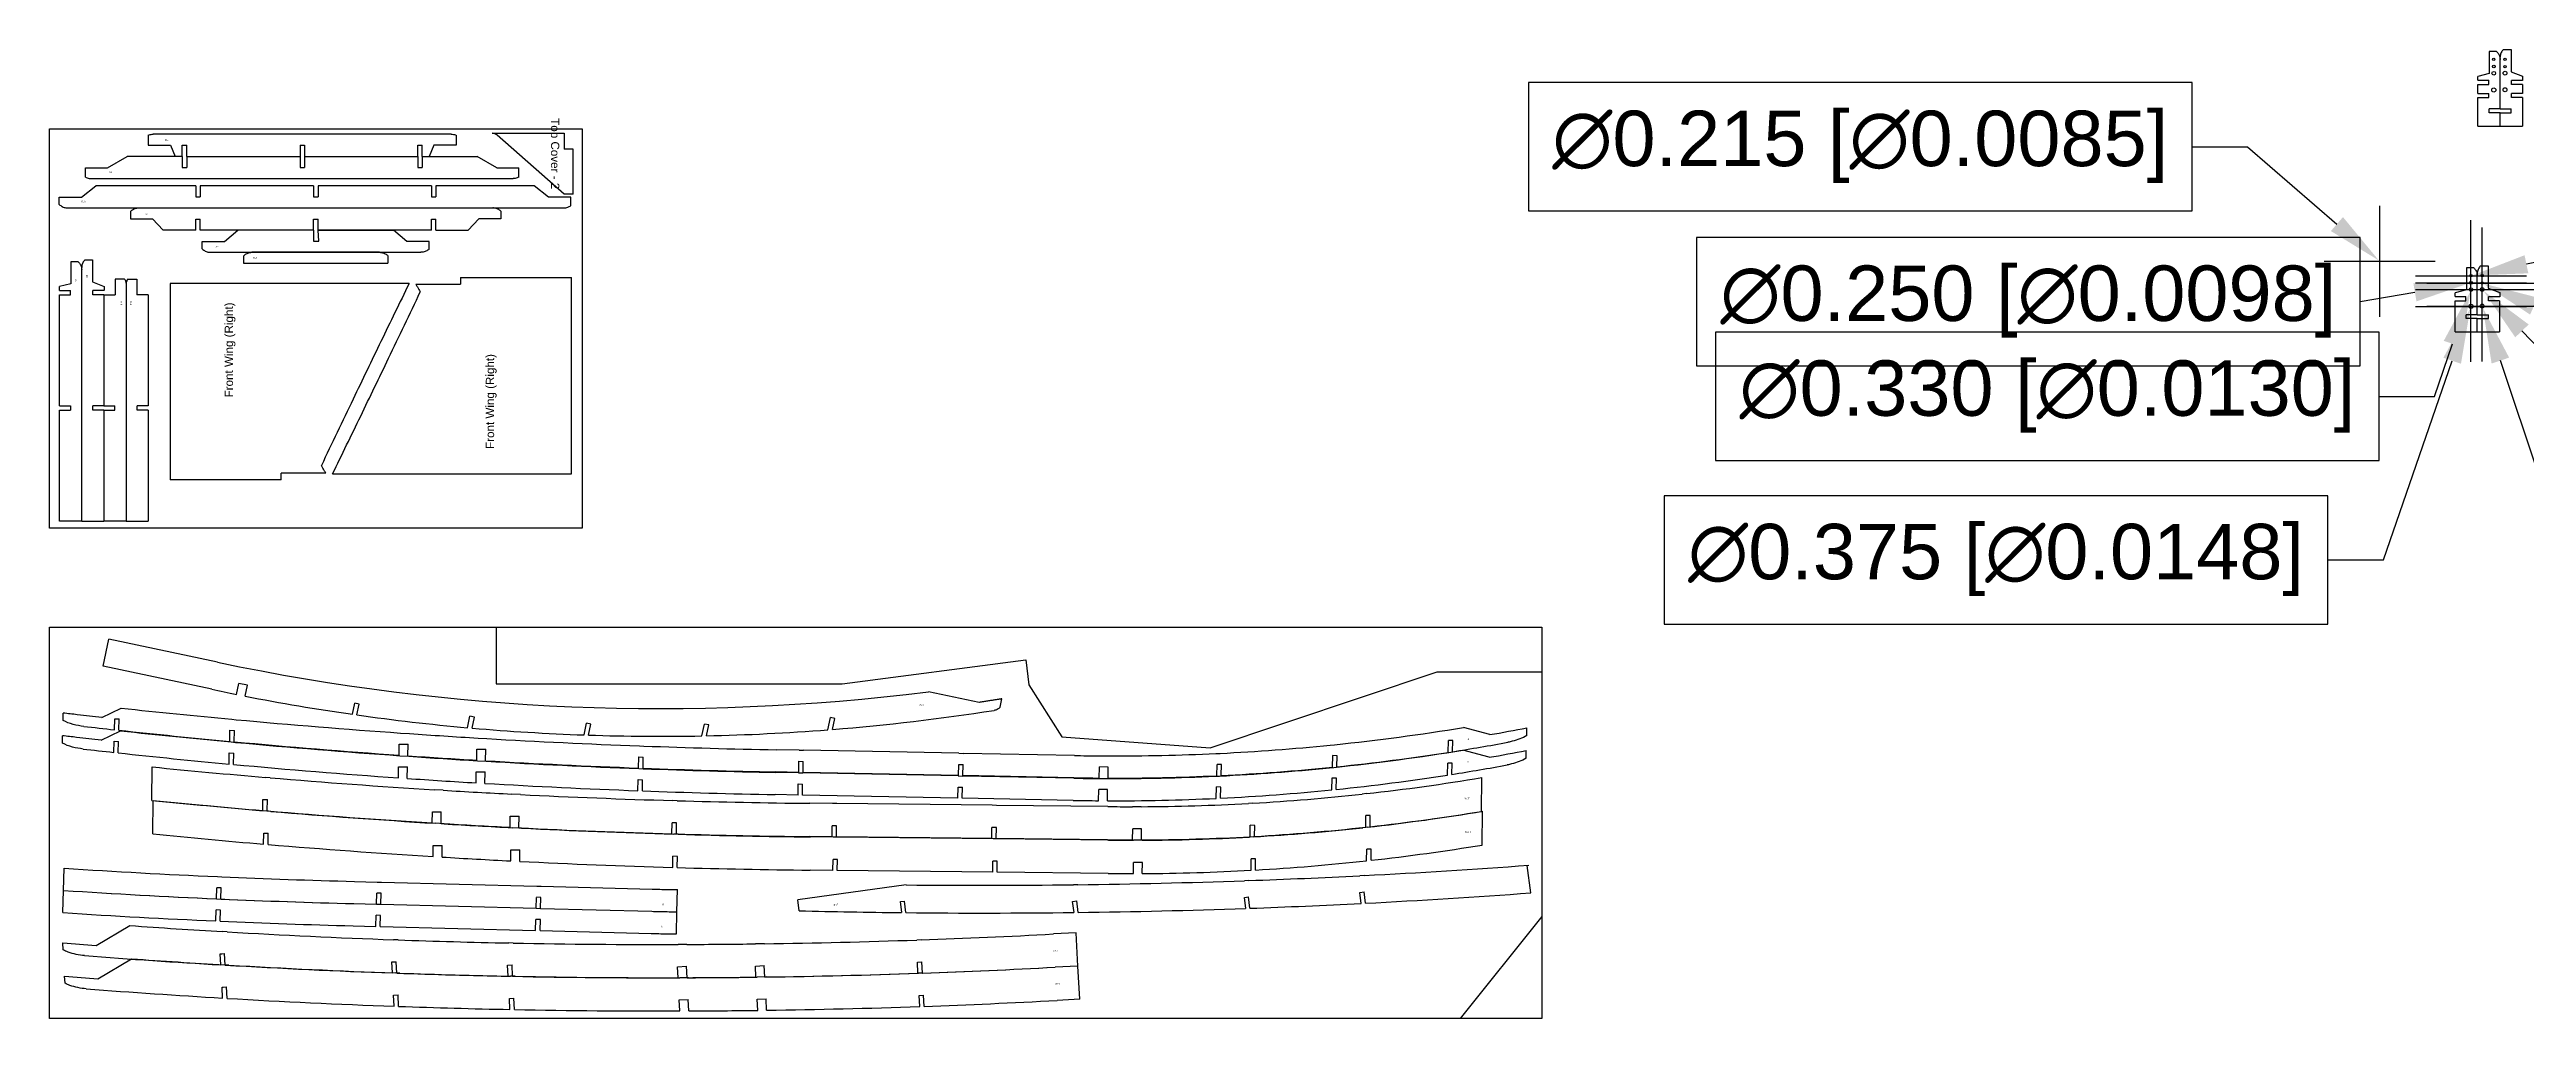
# Model space of a CAD drawing. Header units: millimetres. Extents: x -591 to -200, y 182 to 518.
# Drawn here: x -591.4 to -368.3, y 182.3 to 269.7 of the extents above; entities that cross this region are included whole.
import ezdxf

# ---------------------------------------------------------------- set-up
doc = ezdxf.new("R2010")
doc.units = ezdxf.units.MM
doc.header["$MEASUREMENT"] = 0
doc.layers.add('pic', color=7, linetype='Continuous')
doc.styles.get("Standard").update_dxf_attribs({"font": 'arial.ttf'})
doc.dimstyles.get("Standard").update_dxf_attribs({"dimtxt": 5, "dimasz": 5, "dimexe": 5, "dimexo": 1.5, "dimgap": -2.5, "dimtad": 0, "dimtih": 1, "dimtoh": 1, "dimdec": 3, "dimzin": 0, "dimdsep": 46, "dimtxsty": 'Standard', "dimcen": 5, "dimazin": 0, "dimtfac": 1, "dimtdec": 3, "dimtofl": 0, "dimtmove": 0, "dimatfit": 3, "dimfxl": 1, "dimtolj": 1, "dimtzin": 0, "dimarcsym": 0})

# ---------------------------------------------------------------- blocks, each defined once
blk = doc.blocks.new('*D3')
at = {"color": 0, "lineweight": -2, "transparency": 16777216}
for p, q in [((-398.38, 266.73), (-458.17, 266.73)), ((-458.17, 266.73), (-458.17, 255.16)), ((-398.38, 255.16), (-398.38, 266.73)), ((-398.38, 260.94), (-393.38, 260.94)), ((-393.38, 260.94), (-385.34, 253.97)), ((-458.17, 255.16), (-398.38, 255.16)), ((-381.48, 245.62), (-381.48, 255.62)), ((-386.48, 250.62), (-376.48, 250.62))]:
    blk.add_line(p, q, dxfattribs=at)
at = {"color": 0, "transparency": 16777216}
blk.add_solid([(-384.79, 254.6), (-385.88, 253.34), (-381.56, 250.69)], dxfattribs=at)
at = {"layer": 'Defpoints', "color": 0, "transparency": 16777216}
for p in [(-381.56, 250.69), (-381.4, 250.55)]:
    blk.add_point(p, dxfattribs=at)
at = {"color": 0, "transparency": 16777216, "insert": (-428.28, 260.94), "char_height": 5, "attachment_point": 5}
blk.add_mtext('\\A1;∅0.215 [∅0.0085]', dxfattribs=at)
blk = doc.blocks.new('*D7')
at = {"color": 0, "lineweight": -2, "transparency": 16777216}
for p, q in [((-373.26, 241.55), (-373.26, 251.55)), ((-378.26, 246.55), (-368.26, 246.55)), ((-381.15, 223.69), (-374.95, 241.65)), ((-386.15, 229.48), (-445.95, 229.48)), ((-445.95, 229.48), (-445.95, 217.9)), ((-386.15, 217.9), (-386.15, 229.48)), ((-386.15, 223.69), (-381.15, 223.69)), ((-445.95, 217.9), (-386.15, 217.9))]:
    blk.add_line(p, q, dxfattribs=at)
at = {"color": 0, "transparency": 16777216}
blk.add_solid([(-375.74, 241.92), (-374.16, 241.38), (-373.32, 246.37)], dxfattribs=at)
at = {"layer": 'Defpoints', "color": 0, "transparency": 16777216}
for p in [(-373.32, 246.37), (-373.2, 246.73)]:
    blk.add_point(p, dxfattribs=at)
at = {"color": 0, "transparency": 16777216, "insert": (-416.05, 223.69), "char_height": 5, "attachment_point": 5}
blk.add_mtext('\\A1;∅0.375 [∅0.0148]', dxfattribs=at)
blk = doc.blocks.new('*D8')
at = {"color": 0, "lineweight": -2, "transparency": 16777216}
for p, q in [((-373.26, 243.06), (-373.26, 253.06)), ((-378.26, 248.06), (-368.26, 248.06)), ((-381.53, 244.22), (-441.32, 244.22)), ((-441.32, 244.22), (-441.32, 232.65)), ((-381.53, 232.65), (-381.53, 244.22)), ((-376.53, 238.43), (-374.92, 243.17)), ((-381.53, 238.43), (-376.53, 238.43)), ((-441.32, 232.65), (-381.53, 232.65))]:
    blk.add_line(p, q, dxfattribs=at)
at = {"color": 0, "transparency": 16777216}
blk.add_solid([(-375.71, 243.44), (-374.13, 242.9), (-373.31, 247.9)], dxfattribs=at)
at = {"layer": 'Defpoints', "color": 0, "transparency": 16777216}
for p in [(-373.31, 247.9), (-373.21, 248.22)]:
    blk.add_point(p, dxfattribs=at)
at = {"color": 0, "transparency": 16777216, "insert": (-411.42, 238.43), "char_height": 5, "attachment_point": 5}
blk.add_mtext('\\A1;∅0.330 [∅0.0130]', dxfattribs=at)
blk = doc.blocks.new('*D9')
at = {"color": 0, "lineweight": -2, "transparency": 16777216}
for p, q in [((-383.24, 252.77), (-443.04, 252.77)), ((-443.04, 252.77), (-443.04, 241.2)), ((-383.24, 241.2), (-383.24, 252.77)), ((-373.26, 243.67), (-373.26, 253.67)), ((-383.24, 246.98), (-378.31, 247.82)), ((-378.26, 248.67), (-368.26, 248.67)), ((-443.04, 241.2), (-383.24, 241.2))]:
    blk.add_line(p, q, dxfattribs=at)
at = {"color": 0, "transparency": 16777216}
blk.add_solid([(-378.45, 248.64), (-378.17, 247), (-373.38, 248.65)], dxfattribs=at)
at = {"layer": 'Defpoints', "color": 0, "transparency": 16777216}
for p in [(-373.38, 248.65), (-373.14, 248.69)]:
    blk.add_point(p, dxfattribs=at)
at = {"color": 0, "transparency": 16777216, "insert": (-413.14, 246.98), "char_height": 5, "attachment_point": 5}
blk.add_mtext('\\A1;∅0.250 [∅0.0098]', dxfattribs=at)
blk = doc.blocks.new('*D2')
at = {"color": 0, "lineweight": -2, "transparency": 16777216}
for p, q in [((-200.4, 278.54), (-260.2, 278.54)), ((-260.2, 278.54), (-260.2, 266.96)), ((-200.4, 266.96), (-200.4, 278.54)), ((-260.2, 272.75), (-368.26, 250.34)), ((-260.2, 266.96), (-200.4, 266.96)), ((-373.26, 244.31), (-373.26, 254.31)), ((-378.26, 249.31), (-368.26, 249.31))]:
    blk.add_line(p, q, dxfattribs=at)
at = {"color": 0, "transparency": 16777216}
blk.add_solid([(-368.43, 251.16), (-368.09, 249.53), (-373.16, 249.33)], dxfattribs=at)
at = {"layer": 'Defpoints', "color": 0, "transparency": 16777216}
for p in [(-373.36, 249.29), (-373.16, 249.33)]:
    blk.add_point(p, dxfattribs=at)
at = {"color": 0, "transparency": 16777216, "insert": (-230.3, 272.75), "char_height": 5, "attachment_point": 5}
blk.add_mtext('\\A1;∅0.205 [∅0.0081]', dxfattribs=at)
blk = doc.blocks.new('*D4')
at = {"color": 0, "lineweight": -2, "transparency": 16777216}
for p, q in [((-372.25, 243.65), (-372.25, 253.65)), ((-377.25, 248.65), (-367.25, 248.65)), ((-347.4, 237.61), (-367.59, 246.58)), ((-282.61, 243.39), (-342.4, 243.39)), ((-342.4, 243.39), (-342.4, 231.82)), ((-282.61, 231.82), (-282.61, 243.39)), ((-342.4, 237.61), (-347.4, 237.61)), ((-342.4, 231.82), (-282.61, 231.82))]:
    blk.add_line(p, q, dxfattribs=at)
at = {"color": 0, "transparency": 16777216}
blk.add_solid([(-367.25, 247.34), (-367.93, 245.81), (-372.16, 248.61)], dxfattribs=at)
at = {"layer": 'Defpoints', "color": 0, "transparency": 16777216}
for p in [(-372.34, 248.69), (-372.16, 248.61)]:
    blk.add_point(p, dxfattribs=at)
at = {"color": 0, "transparency": 16777216, "insert": (-312.51, 237.61), "char_height": 5, "attachment_point": 5}
blk.add_mtext('\\A1;∅0.200 [∅0.0079]', dxfattribs=at)
blk = doc.blocks.new('*D5')
at = {"color": 0, "lineweight": -2, "transparency": 16777216}
for p, q in [((-372.25, 243.07), (-372.25, 253.07)), ((-377.25, 248.07), (-367.25, 248.07)), ((-353.53, 228.6), (-368.67, 244.34)), ((-288.73, 234.38), (-348.53, 234.38)), ((-348.53, 234.38), (-348.53, 222.81)), ((-288.73, 222.81), (-288.73, 234.38)), ((-348.53, 228.6), (-353.53, 228.6)), ((-348.53, 222.81), (-288.73, 222.81))]:
    blk.add_line(p, q, dxfattribs=at)
at = {"color": 0, "transparency": 16777216}
blk.add_solid([(-368.06, 244.92), (-369.27, 243.76), (-372.13, 247.95)], dxfattribs=at)
at = {"layer": 'Defpoints', "color": 0, "transparency": 16777216}
for p in [(-372.37, 248.19), (-372.13, 247.95)]:
    blk.add_point(p, dxfattribs=at)
at = {"color": 0, "transparency": 16777216, "insert": (-318.63, 228.6), "char_height": 5, "attachment_point": 5}
blk.add_mtext('\\A1;∅0.340 [∅0.0134]', dxfattribs=at)
blk = doc.blocks.new('*D6')
at = {"color": 0, "lineweight": -2, "transparency": 16777216}
for p, q in [((-372.25, 241.58), (-372.25, 251.58)), ((-377.25, 246.58), (-367.25, 246.58)), ((-362.2, 216.49), (-370.61, 241.67)), ((-297.41, 222.27), (-357.2, 222.27)), ((-357.2, 222.27), (-357.2, 210.7)), ((-297.41, 210.7), (-297.41, 222.27)), ((-357.2, 216.49), (-362.2, 216.49)), ((-357.2, 210.7), (-297.41, 210.7))]:
    blk.add_line(p, q, dxfattribs=at)
at = {"color": 0, "transparency": 16777216}
blk.add_solid([(-369.82, 241.93), (-371.4, 241.4), (-372.19, 246.41)], dxfattribs=at)
at = {"layer": 'Defpoints', "color": 0, "transparency": 16777216}
for p in [(-372.3, 246.74), (-372.19, 246.41)]:
    blk.add_point(p, dxfattribs=at)
at = {"color": 0, "transparency": 16777216, "insert": (-327.31, 216.49), "char_height": 5, "attachment_point": 5}
blk.add_mtext('\\A1;∅0.350 [∅0.0138]', dxfattribs=at)

msp = doc.modelspace()

# ---------------------------------------------------------------- linework, layer by layer
at = {"color": 7, "linetype": 'Continuous', "lineweight": 25}
for p, q in [((-370.9565, 269.535), (-371.611, 269.535)), ((-370.3366, 269.708), (-369.651, 269.708)), ((-372.631, 266.9435), (-372.631, 267.2863)), ((-372.631, 265.7442), (-372.631, 266.5655)), ((-368.631, 266.5655), (-368.631, 265.7442)), ((-368.631, 265.3742), (-368.631, 262.8027)), ((-582.5373, 261.9748), (-582.5373, 261.0928)), ((-555.2284, 262.0719), (-582.0775, 262.0719)), ((-554.7886, 261.9838), (-554.7886, 261.0928)), ((-545.0451, 256.6628), (-551.0957, 261.9753)), ((-545.0451, 262.1599), (-545.0451, 260.7136)), ((-588.1886, 258.2082), (-588.1886, 259.0514)), ((-579.0672, 260.0719), (-568.8529, 260.0719)), ((-579.0672, 260.0719), (-568.8529, 260.0719)), ((-568.8529, 261.0719), (-568.8529, 260.0719)), ((-568.4529, 261.0719), (-568.4529, 260.0719)), ((-568.4529, 260.0719), (-558.2387, 260.0719)), ((-568.4529, 260.0719), (-558.2387, 260.0719)), ((-557.8387, 260.0719), (-552.9049, 260.0719)), ((-549.1373, 258.197), (-549.1373, 259.0514)), ((-544.2451, 260.7136), (-545.0451, 260.7136)), ((-544.2451, 256.6628), (-544.2451, 260.7136)), ((-578.2494, 257.4231), (-587.2512, 257.4231)), ((-567.6351, 257.4231), (-577.8494, 257.4231)), ((-557.0209, 257.4231), (-567.2351, 257.4231)), ((-547.7521, 257.4231), (-556.6209, 257.4231)), ((-544.2451, 256.6628), (-545.0451, 256.6628)), ((-590.5439, 255.7487), (-590.5439, 256.4031)), ((-584.1407, 255.1047), (-584.1407, 254.4432)), ((-550.7496, 255.1253), (-550.7496, 254.4432)), ((-544.4594, 255.6298), (-544.4594, 256.4031)), ((-578.2494, 253.4231), (-581.1834, 253.4231)), ((-567.6351, 253.4231), (-577.8494, 253.4231)), ((-577.6586, 251.7366), (-577.6586, 252.403)), ((-567.6351, 253.4231), (-574.4459, 253.4231)), ((-557.0209, 253.4231), (-567.2351, 253.4231)), ((-567.2351, 253.4231), (-560.4444, 253.4231)), ((-557.2317, 251.7162), (-557.2317, 252.403)), ((-556.6209, 253.4231), (-553.7069, 253.4231)), ((-588.8523, 250.5777), (-589.5068, 250.5777)), ((-588.2324, 250.7508), (-587.5468, 250.7508)), ((-573.9481, 251.0827), (-573.9481, 250.4434)), ((-573.9481, 250.4434), (-560.9422, 250.4434)), ((-561.6841, 251.4231), (-573.1862, 251.4231)), ((-560.9422, 251.1053), (-560.9422, 250.4434)), ((-373.0135, 250.0297), (-373.668, 250.0297)), ((-372.3936, 250.2028), (-371.708, 250.2028)), ((-590.5268, 247.9863), (-590.5268, 248.3291)), ((-584.6588, 249.0075), (-585.5068, 249.0075)), ((-584.3948, 249.0075), (-583.5468, 249.0075)), ((-559.0326, 248.6017), (-580.5595, 248.6017)), ((-580.5595, 248.6017), (-580.5595, 230.9017)), ((-558.4214, 248.5375), (-554.3948, 248.5375)), ((-554.3948, 249.1515), (-544.3948, 249.1515)), ((-554.3948, 249.1515), (-554.3948, 248.5375)), ((-544.3948, 231.4515), (-544.3948, 249.1515)), ((-374.688, 247.4382), (-374.688, 247.7811)), ((-590.5268, 237.5863), (-590.5268, 247.5863)), ((-586.5268, 247.5863), (-586.5268, 237.5863)), ((-586.5268, 247.5863), (-586.5268, 237.5863)), ((-582.5268, 247.5863), (-582.5268, 237.5863)), ((-374.688, 244.2465), (-374.688, 247.0602)), ((-370.688, 247.0602), (-370.688, 244.2465)), ((-370.688, 247.0382), (-370.688, 244.2465)), ((-590.5268, 227.1863), (-590.5268, 237.1863)), ((-586.5268, 237.1863), (-586.5268, 227.1863)), ((-586.5268, 237.1863), (-586.5268, 227.1863)), ((-582.5268, 237.1863), (-582.5268, 227.1863)), ((-570.5595, 230.9017), (-580.5595, 230.9017)), ((-566.5329, 231.5157), (-570.5595, 231.5157)), ((-570.5595, 230.9017), (-570.5595, 231.5157)), ((-565.9217, 231.4515), (-544.3948, 231.4515)), ((-588.5268, 227.1863), (-590.5268, 227.1863)), ((-588.5268, 227.1863), (-586.5268, 227.1863)), ((-584.5268, 227.1863), (-586.5268, 227.1863)), ((-584.5268, 227.1863), (-582.5268, 227.1863)), ((-576.2915, 214.4709), (-586.0801, 216.5453)), ((-576.8098, 212.0253), (-586.5984, 214.0996)), ((-574.5819, 211.5667), (-574.3723, 212.5557)), ((-590.2094, 209.2231), (-590.1968, 209.8798)), ((-564.1341, 209.7736), (-563.9212, 210.7782)), ((-505.7699, 210.4131), (-505.6115, 211.1607)), ((-505.6115, 211.1607), (-505.6732, 211.1546)), ((-590.2694, 207.1808), (-590.2568, 207.8375)), ((-585.1749, 208.3355), (-585.155, 209.3709)), ((-574.793, 207.2943), (-574.7732, 208.3234)), ((-553.7593, 208.5649), (-553.5419, 209.5906)), ((-543.2668, 207.9112), (-543.0449, 208.9585)), ((-532.6539, 207.8259), (-532.4273, 208.8954)), ((-521.2931, 208.3759), (-521.0613, 209.4699)), ((-458.3286, 207.855), (-458.3152, 208.5516)), ((-585.2348, 206.2933), (-585.2149, 207.3287)), ((-574.8529, 205.252), (-574.8332, 206.2812)), ((-559.1331, 206.0316), (-559.1131, 207.0715)), ((-552.1328, 205.5864), (-552.113, 206.6179)), ((-537.9507, 204.9095), (-537.9314, 205.9166)), ((-523.89, 206.5324), (-525.9341, 206.5718)), ((-523.5285, 204.5251), (-523.5093, 205.5249)), ((-509.4926, 206.2556), (-523.4901, 206.5248)), ((-499.0886, 206.0556), (-509.0927, 206.2479)), ((-475.8375, 205.0019), (-475.8173, 206.0502)), ((-465.4698, 204.2952), (-465.4492, 205.3655)), ((-465.4099, 206.3374), (-465.3893, 207.4078)), ((-458.3885, 205.8128), (-458.3751, 206.5094)), ((-582.1997, 202.0156), (-582.1669, 205.0273)), ((-559.193, 203.9893), (-559.173, 205.0292)), ((-552.1928, 203.5441), (-552.173, 204.5757)), ((-538.0107, 202.8673), (-537.9913, 203.8744)), ((-523.95, 204.4902), (-525.994, 204.5295)), ((-523.9284, 204.5328), (-525.9725, 204.5721)), ((-523.5885, 202.4829), (-523.5692, 203.4827)), ((-509.5526, 204.2134), (-523.55, 204.4825)), ((-509.5311, 204.256), (-523.5285, 204.5251)), ((-509.1911, 202.206), (-509.1719, 203.2059)), ((-499.1486, 204.0133), (-509.1527, 204.2057)), ((-509.1312, 204.2483), (-509.1119, 205.2481)), ((-499.1271, 204.056), (-509.1312, 204.2483)), ((-496.8526, 204.0255), (-496.8332, 205.0363)), ((-486.3141, 202.1914), (-486.2944, 203.2181)), ((-486.2542, 204.2336), (-486.2344, 205.2603)), ((-475.8974, 202.9597), (-475.8773, 204.008)), ((-462.4222, 201.0163), (-462.389, 204.0627)), ((-582.1229, 198.9877), (-582.0901, 201.9993)), ((-571.8095, 201.061), (-571.7983, 202.0903)), ((-556.1396, 199.9289), (-556.1282, 200.969)), ((-523.9884, 202.4906), (-526.0325, 202.5299)), ((-509.5911, 202.2137), (-523.5885, 202.4829)), ((-520.891, 201.7236), (-522.9353, 201.7459)), ((-506.4919, 201.5669), (-520.491, 201.7193)), ((-499.187, 202.0137), (-509.1911, 202.206)), ((-496.0865, 201.4536), (-506.0919, 201.5625)), ((-496.9126, 201.9832), (-496.8932, 202.994)), ((-462.3453, 197.9884), (-462.3122, 201.0347)), ((-571.7326, 198.033), (-571.7214, 199.0623)), ((-549.1359, 199.5421), (-549.1246, 200.5738)), ((-534.9486, 198.9836), (-534.9376, 199.9908)), ((-520.9237, 198.7238), (-522.968, 198.7461)), ((-520.8142, 198.6956), (-522.8585, 198.7179)), ((-520.9237, 198.7238), (-520.913, 199.7037)), ((-506.5245, 198.5671), (-520.5237, 198.7194)), ((-506.415, 198.5389), (-520.4142, 198.6913)), ((-506.5245, 198.5671), (-506.5136, 199.567)), ((-493.8446, 198.4423), (-493.8336, 199.4532)), ((-483.2482, 198.7388), (-483.237, 199.7656)), ((-472.8383, 199.5939), (-472.8269, 200.6424)), ((-556.0627, 196.9009), (-556.0514, 197.941)), ((-549.059, 196.5142), (-549.0478, 197.5458)), ((-534.8718, 195.9556), (-534.8608, 196.9628)), ((-520.8468, 195.6958), (-520.8362, 196.6758)), ((-506.4477, 195.5391), (-506.4368, 196.539)), ((-496.1192, 198.4538), (-506.1245, 198.5627)), ((-496.0097, 198.4256), (-506.015, 198.5345)), ((-493.7677, 195.4143), (-493.7567, 196.4252)), ((-483.1714, 195.7108), (-483.1602, 196.7376)), ((-472.7614, 196.5659), (-472.75, 197.6144)), ((-590.167, 193.8916), (-590.1153, 195.8924)), ((-563.9623, 194.7043), (-561.9185, 194.6515)), ((-561.5186, 194.6412), (-547.5233, 194.2799)), ((-547.1234, 194.2696), (-537.1208, 194.0113)), ((-520.8468, 195.6958), (-522.8912, 195.7181)), ((-506.4477, 195.5391), (-520.4469, 195.6915)), ((-496.0424, 195.4258), (-506.0477, 195.5347)), ((-457.9685, 193.6708), (-458.279, 196.1547)), ((-590.2186, 191.8913), (-590.167, 193.8921)), ((-576.441, 191.1386), (-576.4153, 192.131)), ((-576.3893, 193.1389), (-576.3637, 194.1313)), ((-564.0139, 192.705), (-561.9701, 192.6522)), ((-564.0139, 192.704), (-561.9702, 192.6513)), ((-561.9701, 192.6522), (-561.9443, 193.6519)), ((-561.5703, 192.6419), (-561.5445, 193.6416)), ((-561.5703, 192.6419), (-547.5749, 192.2805)), ((-561.5703, 192.6409), (-547.5749, 192.2796)), ((-547.5749, 192.2805), (-547.5496, 193.2602)), ((-547.1751, 192.2702), (-537.1725, 192.012)), ((-547.1751, 192.2693), (-537.1725, 192.011)), ((-534.9497, 189.9741), (-534.8981, 191.9744)), ((-534.8981, 191.9744), (-534.8464, 193.9747)), ((-523.8751, 192.0597), (-523.9966, 193.0319)), ((-514.2637, 191.8907), (-514.3942, 192.9348)), ((-498.7461, 191.9088), (-498.8755, 192.9436)), ((-483.2733, 192.2845), (-483.4014, 193.3101)), ((-472.8492, 192.7394), (-472.9769, 193.7608)), ((-564.0655, 190.7047), (-562.0218, 190.6519)), ((-562.0218, 190.6519), (-561.996, 191.6516)), ((-561.6219, 190.6416), (-561.5961, 191.6413)), ((-561.6219, 190.6416), (-547.6266, 190.2803)), ((-547.6266, 190.2803), (-547.6013, 191.26)), ((-547.2267, 190.2699), (-537.2241, 190.0117)), ((-498.9284, 190.0743), (-500.97, 189.9655)), ((-498.7687, 187.0786), (-498.9284, 190.0743)), ((-590.1879, 188.5296), (-590.2214, 189.1577)), ((-575.5902, 187.1593), (-575.6458, 188.2028)), ((-560.1297, 186.4353), (-560.1849, 187.4695)), ((-590.0282, 185.5339), (-590.0616, 186.1619)), ((-549.6997, 186.1488), (-549.7545, 187.1766)), ((-533.9894, 186.0236), (-534.0448, 187.0622)), ((-526.9753, 186.0866), (-527.0303, 187.1169)), ((-512.7814, 186.4387), (-512.8351, 187.4445)), ((-498.7687, 187.0786), (-500.8103, 186.9697)), ((-498.7687, 187.0786), (-500.8103, 186.9697)), ((-498.609, 184.0828), (-498.7687, 187.0786)), ((-575.4305, 184.1635), (-575.4861, 185.207)), ((-559.97, 183.4396), (-560.0251, 184.4737)), ((-549.5399, 183.153), (-549.5947, 184.1809)), ((-533.8297, 183.0278), (-533.8851, 184.0665)), ((-526.8156, 183.0908), (-526.8706, 184.1211)), ((-512.6217, 183.443), (-512.6753, 184.4488)), ((-498.609, 184.0828), (-500.6505, 183.974))]:
    msp.add_line(p, q, dxfattribs=at)
for p, q in [((-371.611, 269.535), (-371.611, 267.535)), ((-370.631, 264.3571), (-370.631, 269.0076)), ((-369.651, 269.708), (-369.651, 267.708)), ((-371.611, 267.535), (-372.631, 267.2863)), ((-372.631, 266.9435), (-371.653, 266.9435)), ((-372.631, 266.5655), (-371.653, 266.5655)), ((-372.631, 265.7442), (-371.653, 265.7442)), ((-371.653, 266.5655), (-371.653, 266.9435)), ((-371.653, 265.3742), (-371.653, 265.7442)), ((-369.651, 267.708), (-368.6102, 267.3066)), ((-368.6102, 266.9215), (-369.609, 266.9215)), ((-369.609, 266.5655), (-369.609, 266.9215)), ((-368.631, 266.5655), (-369.609, 266.5655)), ((-368.631, 265.7442), (-369.609, 265.7442)), ((-369.609, 265.3742), (-369.609, 265.7442)), ((-368.6102, 267.3066), (-368.6102, 266.9215)), ((-372.631, 265.3742), (-371.653, 265.3742)), ((-372.631, 262.8027), (-372.631, 265.3742)), ((-370.631, 264.3571), (-371.6299, 264.3571)), ((-371.6299, 264.0011), (-371.6299, 264.3571)), ((-370.631, 264.0011), (-371.6299, 264.0011)), ((-370.631, 264.3571), (-369.6322, 264.3571)), ((-370.631, 262.8027), (-370.631, 264.0011)), ((-370.631, 264.0011), (-369.6322, 264.0011)), ((-369.6322, 264.0011), (-369.6322, 264.3571)), ((-368.631, 265.3742), (-369.609, 265.3742)), ((-551.5386, 262.1599), (-545.0451, 262.1599)), ((-372.631, 262.8027), (-368.631, 262.8027)), ((-588.1886, 259.0514), (-586.1886, 259.0514)), ((-586.1886, 259.0514), (-584.4209, 260.0719)), ((-582.5373, 261.0928), (-580.5373, 261.0928)), ((-580.5373, 261.0928), (-580.1107, 260.0719)), ((-579.4672, 260.0719), (-580.1107, 260.0719)), ((-579.4672, 260.0719), (-579.4672, 261.0719)), ((-579.4672, 261.0719), (-579.0672, 261.0719)), ((-579.4672, 260.0719), (-579.4672, 259.0719)), ((-579.4672, 259.0719), (-579.0672, 259.0719)), ((-579.0672, 260.0719), (-579.0672, 261.0719)), ((-579.0672, 260.0719), (-579.0672, 259.0719)), ((-568.8529, 261.0719), (-568.4529, 261.0719)), ((-568.8529, 260.0719), (-568.8529, 259.0719)), ((-568.8529, 259.0719), (-568.4529, 259.0719)), ((-568.4529, 260.0719), (-568.4529, 259.0719)), ((-558.2387, 260.0719), (-558.2387, 261.0719)), ((-558.2387, 261.0719), (-557.8387, 261.0719)), ((-558.2387, 260.0719), (-558.2387, 259.0719)), ((-558.2387, 259.0719), (-557.8387, 259.0719)), ((-557.8387, 260.0719), (-557.8387, 261.0719)), ((-557.8387, 260.0719), (-557.2151, 260.0719)), ((-557.8387, 260.0719), (-557.8387, 259.0719)), ((-556.7886, 261.0928), (-557.2151, 260.0719)), ((-554.7886, 261.0928), (-556.7886, 261.0928)), ((-551.1373, 259.0514), (-552.9049, 260.0719)), ((-551.1373, 259.0514), (-549.1373, 259.0514)), ((-588.5439, 256.4031), (-587.2512, 257.4231)), ((-587.663, 258.0719), (-549.6429, 258.0719)), ((-578.2494, 257.4231), (-578.2494, 256.4231)), ((-577.8494, 257.4231), (-577.8494, 256.4231)), ((-567.6351, 257.4231), (-567.6351, 256.4231)), ((-567.2351, 257.4231), (-567.2351, 256.4231)), ((-557.0209, 257.4231), (-557.0209, 256.4231)), ((-556.6209, 257.4231), (-556.6209, 256.4231)), ((-546.4594, 256.4031), (-547.7521, 257.4231)), ((-590.5439, 256.4031), (-588.5439, 256.4031)), ((-589.7712, 255.4231), (-545.0991, 255.4231)), ((-584.1407, 254.4432), (-582.1407, 254.4432)), ((-583.3738, 255.4231), (-551.4966, 255.4231)), ((-582.1407, 254.4432), (-581.1834, 253.4231)), ((-578.2494, 256.4231), (-577.8494, 256.4231)), ((-578.2494, 253.4231), (-578.2494, 254.4231)), ((-578.2494, 254.4231), (-577.8494, 254.4231)), ((-577.8494, 253.4231), (-577.8494, 254.4231)), ((-567.6351, 256.4231), (-567.2351, 256.4231)), ((-567.6351, 253.4231), (-567.6351, 254.4231)), ((-567.6351, 254.4231), (-567.2351, 254.4231)), ((-567.2351, 253.4231), (-567.2351, 254.4231)), ((-557.0209, 256.4231), (-556.6209, 256.4231)), ((-557.0209, 253.4231), (-557.0209, 254.4231)), ((-557.0209, 254.4231), (-556.6209, 254.4231)), ((-556.6209, 253.4231), (-556.6209, 254.4231)), ((-552.7496, 254.4432), (-553.7069, 253.4231)), ((-550.7496, 254.4432), (-552.7496, 254.4432)), ((-544.4594, 256.4031), (-546.4594, 256.4031)), ((-577.6586, 252.403), (-575.6586, 252.403)), ((-575.6586, 252.403), (-574.4459, 253.4231)), ((-567.6351, 253.4231), (-567.6351, 252.4231)), ((-567.6351, 252.4231), (-567.1722, 252.4231)), ((-567.1722, 252.4231), (-567.2351, 253.4231)), ((-559.2317, 252.403), (-560.4444, 253.4231)), ((-557.2317, 252.403), (-559.2317, 252.403)), ((-589.5068, 250.5777), (-589.5068, 248.5777)), ((-588.5268, 227.1863), (-588.5268, 250.0503)), ((-587.5468, 250.7508), (-587.5468, 248.7508)), ((-576.9002, 251.4231), (-557.9701, 251.4231)), ((-373.668, 250.0297), (-373.668, 248.0297)), ((-371.708, 250.2028), (-371.708, 248.2028)), ((-589.5068, 248.5777), (-590.5268, 248.3291)), ((-590.5268, 247.9863), (-589.5268, 247.9863)), ((-589.5268, 247.5863), (-589.5268, 247.9863)), ((-588.5268, 227.1863), (-588.5268, 249.8476)), ((-587.5468, 248.7508), (-586.5059, 248.3493)), ((-586.5268, 247.9863), (-587.5268, 247.9863)), ((-587.5268, 247.5863), (-587.5268, 247.9863)), ((-586.5059, 248.3493), (-586.5059, 247.9863)), ((-585.5068, 249.0075), (-585.5068, 247.5863)), ((-584.5268, 248.5126), (-584.5268, 227.1863)), ((-584.5268, 248.5126), (-584.5268, 227.1863)), ((-583.5468, 249.0075), (-583.5468, 247.5863)), ((-373.668, 248.0297), (-374.688, 247.7811)), ((-372.688, 245.8008), (-372.688, 249.5023)), ((-371.708, 248.2028), (-370.6672, 247.8013)), ((-370.6672, 247.8013), (-370.6672, 247.4162)), ((-590.5268, 247.5863), (-589.5268, 247.5863)), ((-586.5268, 247.5863), (-587.5268, 247.5863)), ((-586.5268, 247.5863), (-585.5068, 247.5863)), ((-582.5268, 247.5863), (-583.5468, 247.5863)), ((-374.688, 247.4382), (-373.71, 247.4382)), ((-374.688, 247.0602), (-373.71, 247.0602)), ((-373.71, 247.0602), (-373.71, 247.4382)), ((-372.688, 245.8008), (-373.6869, 245.8008)), ((-373.6869, 245.4448), (-373.6869, 245.8008)), ((-372.688, 245.8008), (-371.6892, 245.8008)), ((-371.6892, 245.4448), (-371.6892, 245.8008)), ((-370.6672, 247.4162), (-371.666, 247.4162)), ((-371.666, 247.0602), (-371.666, 247.4162)), ((-370.688, 247.0602), (-371.666, 247.0602)), ((-374.688, 244.2465), (-370.688, 244.2465)), ((-372.688, 245.4448), (-373.6869, 245.4448)), ((-372.688, 244.2465), (-372.688, 245.4448)), ((-372.688, 245.4448), (-371.6892, 245.4448)), ((-590.5268, 237.5863), (-589.5268, 237.5863)), ((-590.5268, 237.1863), (-589.5268, 237.1863)), ((-589.5268, 237.5863), (-589.5268, 237.1863)), ((-586.5268, 237.5863), (-587.5268, 237.5863)), ((-587.5268, 237.1863), (-587.5268, 237.5863)), ((-586.5268, 237.1863), (-587.5268, 237.1863)), ((-586.5268, 237.5863), (-585.5268, 237.5863)), ((-586.5268, 237.1863), (-585.5268, 237.1863)), ((-585.5268, 237.1863), (-585.5268, 237.5863)), ((-582.5268, 237.5863), (-583.5268, 237.5863)), ((-583.5268, 237.1863), (-583.5268, 237.5863)), ((-582.5268, 237.1863), (-583.5268, 237.1863)), ((-586.5984, 214.0996), (-586.0801, 216.5453)), ((-573.5897, 212.3898), (-574.3723, 212.5557)), ((-573.797, 211.4116), (-573.5897, 212.3898)), ((-586.719, 209.4862), (-584.9598, 210.3239)), ((-563.5299, 210.6952), (-563.9212, 210.7782)), ((-563.7372, 209.717), (-563.5299, 210.6952)), ((-507.6764, 210.8463), (-512.2361, 211.8125)), ((-586.779, 207.4439), (-585.0198, 208.2817)), ((-585.5741, 208.3788), (-585.5549, 209.3786)), ((-585.5549, 209.3786), (-585.155, 209.3709)), ((-575.1923, 207.3313), (-575.1731, 208.3311)), ((-575.1731, 208.3311), (-574.7732, 208.3234)), ((-575.0071, 209.3227), (-574.6089, 209.2858)), ((-559.7924, 208.0822), (-558.9957, 208.0268)), ((-553.1506, 209.5077), (-553.5419, 209.5906)), ((-553.3579, 208.5294), (-553.1506, 209.5077)), ((-552.8132, 207.63), (-552.0163, 207.583)), ((-542.6536, 208.8755), (-543.0449, 208.9585)), ((-542.8609, 207.8973), (-542.6536, 208.8755)), ((-532.036, 208.8125), (-532.4273, 208.8954)), ((-532.2433, 207.8342), (-532.036, 208.8125)), ((-520.67, 209.3869), (-521.0613, 209.4699)), ((-520.8773, 208.4087), (-520.67, 209.3869)), ((-461.6474, 207.9367), (-464.0337, 208.5833)), ((-585.6341, 206.3366), (-585.6149, 207.3364)), ((-585.6149, 207.3364), (-585.2149, 207.3287)), ((-575.2523, 205.2891), (-575.2331, 206.2889)), ((-575.2331, 206.2889), (-574.8332, 206.2812)), ((-575.067, 207.2805), (-574.6689, 207.2435)), ((-559.9321, 206.0871), (-559.9129, 207.0869)), ((-559.9129, 207.0869), (-559.1131, 207.0715)), ((-559.8524, 206.0399), (-559.0557, 205.9846)), ((-552.9321, 205.6335), (-552.9129, 206.6333)), ((-552.9129, 206.6333), (-552.113, 206.6179)), ((-552.8732, 205.5877), (-552.0763, 205.5407)), ((-538.3505, 204.9245), (-538.3313, 205.9243)), ((-538.3313, 205.9243), (-537.9314, 205.9166)), ((-538.2751, 206.9231), (-537.8765, 206.9082)), ((-523.9284, 204.5328), (-523.9092, 205.5326)), ((-523.9092, 205.5326), (-523.5093, 205.5249)), ((-523.89, 206.5324), (-523.4901, 206.5248)), ((-509.4926, 206.2556), (-509.0927, 206.2479)), ((-496.8375, 206.0254), (-496.0457, 206.0211)), ((-486.3478, 206.2315), (-485.9514, 206.2504)), ((-486.3478, 206.2315), (-486.3478, 206.2315)), ((-476.038, 206.9919), (-475.6412, 207.0322)), ((-475.4174, 206.0425), (-475.8184, 206.0503)), ((-475.4366, 205.0427), (-475.4174, 206.0425)), ((-465.0493, 205.3579), (-465.4492, 205.3655)), ((-464.9894, 207.4001), (-465.3893, 207.4078)), ((-465.0685, 204.358), (-465.0493, 205.3579)), ((-465.0086, 206.4003), (-464.9894, 207.4001)), ((-461.7073, 205.8945), (-464.0936, 206.541)), ((-571.5583, 204.0505), (-571.9561, 204.084)), ((-559.9921, 204.0448), (-559.9729, 205.0446)), ((-559.9729, 205.0446), (-559.173, 205.0292)), ((-552.9921, 203.5912), (-552.9728, 204.591)), ((-552.9728, 204.591), (-552.173, 204.5757)), ((-538.4105, 202.8822), (-538.3912, 203.882)), ((-538.3912, 203.882), (-537.9913, 203.8744)), ((-538.3351, 204.8808), (-537.9365, 204.8659)), ((-523.9884, 202.4906), (-523.9692, 203.4904)), ((-523.9692, 203.4904), (-523.5692, 203.4827)), ((-523.95, 204.4902), (-523.55, 204.4825)), ((-509.5911, 202.2137), (-509.5718, 203.2135)), ((-509.5718, 203.2135), (-509.1719, 203.2059)), ((-509.5526, 204.2134), (-509.1527, 204.2057)), ((-509.5311, 204.256), (-509.5119, 205.2558)), ((-509.5119, 205.2558), (-509.1119, 205.2481)), ((-496.8975, 203.9832), (-496.1056, 203.9788)), ((-496.0333, 205.0209), (-496.8332, 205.0363)), ((-496.0526, 204.0211), (-496.0333, 205.0209)), ((-486.4077, 204.1892), (-486.0114, 204.2082)), ((-486.4077, 204.1892), (-486.4077, 204.1892)), ((-485.8945, 203.2104), (-486.2944, 203.2181)), ((-485.8345, 205.2526), (-486.2344, 205.2603)), ((-485.9137, 202.2106), (-485.8945, 203.2104)), ((-485.8537, 204.2528), (-485.8345, 205.2526)), ((-476.0979, 204.9496), (-475.7012, 204.99)), ((-475.4773, 204.0003), (-475.8784, 204.008)), ((-475.4966, 203.0005), (-475.4773, 204.0003)), ((-572.2091, 201.0947), (-572.1982, 202.0947)), ((-572.1982, 202.0947), (-571.7983, 202.0903)), ((-571.4814, 201.0225), (-571.8793, 201.056)), ((-556.9391, 199.9778), (-556.9282, 200.9777)), ((-556.9282, 200.9777), (-556.1282, 200.969)), ((-555.9585, 202.9235), (-556.7544, 202.9721)), ((-548.9861, 202.5384), (-549.7822, 202.5787)), ((-534.8623, 201.9823), (-535.2604, 201.9939)), ((-520.491, 201.7193), (-520.891, 201.7236)), ((-520.491, 201.7193), (-520.491, 201.7193)), ((-506.0919, 201.5625), (-506.4919, 201.5669)), ((-496.0933, 202.9787), (-496.8932, 202.994)), ((-496.1125, 201.9788), (-496.0933, 202.9787)), ((-493.0592, 201.4445), (-493.8469, 201.4423)), ((-483.0195, 201.7564), (-483.4136, 201.7342)), ((-472.7696, 202.6197), (-473.1639, 202.5762)), ((-572.1323, 198.0667), (-572.1214, 199.0667)), ((-572.1214, 199.0667), (-571.7214, 199.0623)), ((-555.8816, 199.8955), (-556.6776, 199.9441)), ((-549.9355, 199.5826), (-549.9246, 200.5825)), ((-549.9246, 200.5825), (-549.1246, 200.5738)), ((-548.9093, 199.5104), (-549.7053, 199.5507)), ((-535.3485, 198.9952), (-535.3376, 199.9951)), ((-534.9376, 199.9908), (-535.3376, 199.9951)), ((-534.7855, 198.9544), (-535.1836, 198.9659)), ((-520.5128, 199.7194), (-520.9128, 199.7237)), ((-520.4142, 198.6913), (-520.8142, 198.6956)), ((-520.5237, 198.7194), (-520.5128, 199.7194)), ((-520.4142, 198.6913), (-520.4142, 198.6913)), ((-506.1137, 199.5626), (-506.5136, 199.567)), ((-506.1245, 198.5627), (-506.1137, 199.5626)), ((-493.0336, 199.4445), (-493.8336, 199.4532)), ((-493.0445, 198.4446), (-493.0336, 199.4445)), ((-482.9427, 198.7284), (-483.3368, 198.7062)), ((-482.837, 199.7613), (-483.237, 199.7656)), ((-482.8479, 198.7613), (-482.837, 199.7613)), ((-472.6927, 199.5917), (-473.0871, 199.5482)), ((-472.4269, 200.638), (-472.8269, 200.6424)), ((-472.4378, 199.6381), (-472.4269, 200.638)), ((-556.8622, 196.9498), (-556.8514, 197.9497)), ((-556.8514, 197.9497), (-556.0514, 197.941)), ((-549.8587, 196.5546), (-549.8478, 197.5545)), ((-549.8478, 197.5545), (-549.0478, 197.5458)), ((-535.2717, 195.9672), (-535.2608, 196.9672)), ((-534.8608, 196.9628), (-535.2608, 196.9672)), ((-520.436, 196.6914), (-520.8359, 196.6958)), ((-520.4469, 195.6915), (-520.436, 196.6914)), ((-506.0368, 196.5347), (-506.4368, 196.539)), ((-506.015, 198.5345), (-506.415, 198.5389)), ((-506.0477, 195.5347), (-506.0368, 196.5347)), ((-492.9823, 198.4165), (-493.7701, 198.4143)), ((-492.9568, 196.4165), (-493.7567, 196.4252)), ((-492.9677, 195.4166), (-492.9568, 196.4165)), ((-482.7602, 196.7333), (-483.1602, 196.7376)), ((-482.7711, 195.7333), (-482.7602, 196.7333)), ((-472.3501, 197.61), (-472.75, 197.6144)), ((-472.3609, 196.6101), (-472.3501, 197.61)), ((-576.3008, 195.1369), (-575.9023, 195.1194)), ((-561.9185, 194.6515), (-561.5186, 194.6412)), ((-547.5233, 194.2799), (-547.1234, 194.2696)), ((-514.2377, 194.3906), (-523.9966, 193.0319)), ((-498.778, 194.4086), (-499.179, 194.4036)), ((-483.3628, 194.7829), (-483.7626, 194.7687)), ((-472.9776, 195.2361), (-473.3767, 195.2157)), ((-576.0155, 192.1207), (-576.4153, 192.131)), ((-575.9638, 194.121), (-576.3637, 194.1313)), ((-576.3524, 193.1366), (-575.9539, 193.1191)), ((-576.0413, 191.121), (-576.0155, 192.1207)), ((-575.9896, 193.1213), (-575.9638, 194.121)), ((-561.9702, 192.6513), (-561.5703, 192.6409)), ((-561.5445, 193.6416), (-561.9443, 193.6519)), ((-547.5749, 192.2796), (-547.1751, 192.2693)), ((-547.1492, 193.2699), (-547.5491, 193.2802)), ((-547.1751, 192.2702), (-547.1492, 193.2699)), ((-514.7629, 192.8888), (-514.3942, 192.9348)), ((-514.6389, 191.8965), (-514.7629, 192.8888)), ((-499.2442, 192.8975), (-498.8755, 192.9436)), ((-499.1202, 191.9052), (-499.2442, 192.8975)), ((-483.7702, 193.264), (-483.4014, 193.3101)), ((-483.6461, 192.2717), (-483.7702, 193.264)), ((-473.3738, 193.7112), (-472.9769, 193.7608)), ((-473.2498, 192.7189), (-473.3738, 193.7112)), ((-587.2305, 188.9236), (-584.1933, 190.7249)), ((-575.4153, 190.1542), (-575.8153, 190.1777)), ((-561.5961, 191.6413), (-561.996, 191.6516)), ((-547.2009, 191.2696), (-547.6008, 191.2799)), ((-547.2267, 190.2699), (-547.2009, 191.2696)), ((-587.0708, 185.9279), (-584.0336, 187.7292)), ((-576.0453, 188.1815), (-575.6458, 188.2028)), ((-575.992, 187.1829), (-576.0453, 188.1815)), ((-560.5843, 187.4482), (-560.1849, 187.4695)), ((-560.024, 189.4335), (-560.4235, 189.4477)), ((-549.6406, 189.1482), (-550.0398, 189.1562)), ((-534.0007, 189.0236), (-534.7981, 189.021)), ((-527.018, 189.0863), (-527.815, 189.0754)), ((-512.8876, 189.4368), (-513.2856, 189.4228)), ((-575.2556, 187.1584), (-575.6556, 187.1819)), ((-560.531, 186.4496), (-560.5843, 187.4482)), ((-559.8643, 186.4377), (-560.2638, 186.4519)), ((-550.1539, 187.1554), (-549.7545, 187.1766)), ((-550.1007, 186.1568), (-550.1539, 187.1554)), ((-549.4809, 186.1524), (-549.8801, 186.1604)), ((-534.8437, 187.0196), (-534.0448, 187.0622)), ((-534.7904, 186.0211), (-534.8437, 187.0196)), ((-533.8409, 186.0278), (-534.6384, 186.0253)), ((-527.8291, 187.0743), (-527.0303, 187.1169)), ((-527.7759, 186.0757), (-527.8291, 187.0743)), ((-526.8583, 186.0905), (-527.6552, 186.0797)), ((-513.2345, 187.4232), (-512.8351, 187.4445)), ((-513.1813, 186.4247), (-513.2345, 187.4232)), ((-512.7279, 186.4411), (-513.1259, 186.4271)), ((-575.8855, 185.1857), (-575.4861, 185.207)), ((-575.8323, 184.1871), (-575.8855, 185.1857)), ((-560.4246, 184.4524), (-560.0251, 184.4737)), ((-560.3713, 183.4538), (-560.4246, 184.4524)), ((-549.9942, 184.1596), (-549.5947, 184.1809)), ((-549.9409, 183.161), (-549.9942, 184.1596)), ((-534.6839, 184.0239), (-533.8851, 184.0665)), ((-534.6307, 183.0253), (-534.6839, 184.0239)), ((-527.6694, 184.0785), (-526.8706, 184.1211)), ((-527.6162, 183.0799), (-527.6694, 184.0785)), ((-513.0748, 184.4275), (-512.6753, 184.4488)), ((-513.0215, 183.4289), (-513.0748, 184.4275))]:
    msp.add_line(p, q)
for centre, radius in [((-371.2021, 268.1788), 0.125), ((-371.2021, 268.8116), 0.1025), ((-370.1912, 268.8116), 0.1075), ((-370.1912, 268.1529), 0.1), ((-371.2021, 266.0569), 0.1875), ((-371.2021, 267.5651), 0.165), ((-370.1912, 266.081), 0.175), ((-370.1912, 267.5736), 0.17), ((-373.2591, 248.0598), 0.165), ((-373.2591, 248.6735), 0.125), ((-373.2591, 249.3064), 0.1025), ((-372.2482, 248.0683), 0.17), ((-372.2482, 249.3064), 0.1075), ((-372.2482, 248.6476), 0.1), ((-373.2591, 246.5516), 0.1875), ((-372.2482, 246.5757), 0.175)]:
    msp.add_circle(centre, radius)
for centre, radius, start, end in [((-551.5906, 261.4117), 0.75, 48.716258, 86.025235), ((-536.3955, 402.7316), 192.4415, 258.034961, 277.212026), ((-536.3955, 402.7316), 194.9415, 258.034961, 258.703511), ((-513.0852, 874.8449), 668.3967, 263.8268807, 264.6843574), ((-536.3955, 402.7316), 194.9415, 258.938664, 261.819522), ((-536.3955, 402.7316), 194.9415, 274.565842, 278.873143), ((-513.0852, 874.8449), 670.3967, 263.5547939, 263.7925593), ((-513.0852, 874.8449), 670.3967, 263.8268807, 264.6843574), ((-513.1451, 872.8026), 668.3967, 263.8268807, 264.6843574), ((-513.0852, 874.8449), 668.3967, 264.7186355, 265.9929344), ((-536.3955, 402.7316), 194.9415, 261.937352, 264.889803), ((-513.0852, 874.8449), 668.3967, 266.0613927, 266.592455), ((-536.3955, 402.7316), 194.9415, 265.008229, 267.980015), ((-513.0852, 874.8449), 668.3967, 266.6608812, 267.840174), ((-536.3955, 402.7316), 194.9415, 268.099396, 271.099768), ((-536.3955, 402.7316), 194.9415, 271.220486, 274.443247), ((-495.3796, 398.9615), 192.9415, 275.871778, 279.349915), ((-495.3604, 399.9613), 194.9615, 279.957723, 280.953545), ((-513.1451, 872.8026), 670.3967, 263.5547939, 263.7925593), ((-513.1451, 872.8026), 670.3967, 263.8268807, 264.6843574), ((-513.0852, 874.8449), 670.3967, 264.7186355, 265.9929344), ((-513.1451, 872.8026), 668.3967, 264.7186355, 265.9929344), ((-513.0852, 874.8449), 670.3967, 266.0613927, 266.592455), ((-513.1451, 872.8026), 668.3967, 266.0613927, 266.592455), ((-513.0852, 874.8449), 670.3967, 266.6608812, 267.840174), ((-513.1451, 872.8026), 668.3967, 266.6608812, 267.840174), ((-513.0852, 874.8449), 668.3967, 267.8743658, 268.8985091), ((-495.3796, 398.9615), 192.9415, 268.898509, 269.56706), ((-495.3796, 398.9615), 192.9415, 269.802212, 272.683071), ((-495.3796, 398.9615), 192.9415, 272.800901, 275.753352), ((-495.4396, 396.9192), 192.9415, 275.871778, 279.349915), ((-495.3796, 398.9615), 194.9415, 275.871778, 278.843564), ((-495.3796, 398.9615), 194.9415, 278.962944, 280.448679), ((-495.4204, 397.919), 194.9615, 279.957723, 280.953545), ((-515.6704, 869.103), 667.3967, 264.2818104, 265.1621445), ((-513.1451, 872.8026), 670.3967, 264.7186355, 265.9929344), ((-515.6704, 869.103), 667.3967, 265.1964226, 266.4707215), ((-513.1451, 872.8026), 670.3967, 266.0613927, 266.592455), ((-513.1451, 872.8026), 670.3967, 266.6608812, 267.840174), ((-513.0852, 874.8449), 670.3967, 267.8743658, 268.8985091), ((-513.1451, 872.8026), 668.3967, 267.8743658, 268.8985091), ((-495.4396, 396.9192), 192.9415, 268.898509, 269.56706), ((-495.3796, 398.9615), 194.9415, 268.898509, 269.56706), ((-495.4396, 396.9192), 192.9415, 269.802212, 272.683071), ((-495.3796, 398.9615), 194.9415, 269.802212, 272.683071), ((-495.4396, 396.9192), 192.9415, 272.800901, 275.753352), ((-495.3796, 398.9615), 194.9415, 272.800901, 275.753352), ((-495.4396, 396.9192), 194.9415, 275.871778, 278.843564), ((-493.9972, 393.3838), 191.9415, 276.349565, 279.478408), ((-495.4396, 396.9192), 194.9415, 278.962944, 280.448679), ((-515.6704, 869.103), 670.3967, 264.3046679, 265.1621445), ((-515.5936, 866.075), 667.3967, 264.2818104, 265.1621445), ((-515.6704, 869.103), 670.3967, 265.1964226, 266.4707215), ((-515.5936, 866.075), 667.3967, 265.1964226, 266.4707215), ((-515.6704, 869.103), 667.3967, 266.5391798, 267.0702421), ((-515.6704, 869.103), 667.3967, 267.1386683, 268.3179611), ((-513.1451, 872.8026), 670.3967, 267.8743658, 268.8985091), ((-515.6704, 869.103), 667.3967, 268.3521529, 269.3762962), ((-495.4396, 396.9192), 194.9415, 268.898509, 269.56706), ((-495.4396, 396.9192), 194.9415, 269.802212, 272.683071), ((-493.9972, 393.3838), 191.9415, 269.376296, 270.044847), ((-493.9972, 393.3838), 191.9415, 270.279999, 273.160858), ((-495.4396, 396.9192), 194.9415, 272.800901, 275.753352), ((-493.9972, 393.3838), 191.9415, 273.278688, 276.231139), ((-493.9203, 390.3558), 191.9415, 276.349565, 279.478408), ((-493.9972, 393.3838), 194.9415, 276.349565, 279.321351), ((-515.5936, 866.075), 670.3967, 264.3046679, 265.1621445), ((-515.6704, 869.103), 670.3967, 266.5391798, 267.0702421), ((-515.5936, 866.075), 667.3967, 266.5391798, 267.0702421), ((-515.6704, 869.103), 670.3967, 267.1386683, 268.3179611), ((-515.5936, 866.075), 667.3967, 267.1386683, 268.3179611), ((-515.6704, 869.103), 670.3967, 268.3521529, 269.3762962), ((-515.5936, 866.075), 667.3967, 268.3521529, 269.3762962), ((-493.9972, 393.3838), 194.9415, 270.279999, 273.160858), ((-493.9203, 390.3558), 191.9415, 270.279999, 273.160858), ((-493.9203, 390.3558), 191.9415, 273.278688, 276.231139), ((-493.9972, 393.3838), 194.9415, 273.278688, 276.231139), ((-515.5936, 866.075), 670.3967, 265.1964226, 266.4707215), ((-515.5936, 866.075), 670.3967, 266.5391798, 267.0702421), ((-515.5936, 866.075), 670.3967, 267.1386683, 268.3179611), ((-493.9972, 393.3838), 194.9415, 269.376296, 270.044847), ((-493.9203, 390.3558), 191.9415, 269.376296, 270.044847), ((-493.9203, 390.3558), 194.9415, 273.278688, 276.231139), ((-493.9203, 390.3558), 194.9415, 276.349565, 279.321351), ((-546.7112, 862.8783), 668.3967, 266.2767249, 267.4627166), ((-546.7112, 862.8783), 668.3967, 267.4969084, 268.5210518), ((-515.5936, 866.075), 670.3967, 268.3521529, 269.3762962), ((-507.2849, 862.2511), 667.8967, 269.403542, 270.6953872), ((-507.2849, 862.2511), 667.8967, 270.7297886, 272.0182814), ((-493.9203, 390.3558), 194.9415, 269.376296, 270.044847), ((-493.9203, 390.3558), 194.9415, 270.279999, 273.160858), ((-507.2849, 862.2511), 667.8967, 272.0526029, 272.9100795), ((-507.2849, 862.2511), 667.8967, 272.9443577, 274.2186565), ((-546.7628, 860.878), 668.3967, 266.2767249, 267.4627166), ((-546.7112, 862.8783), 670.3967, 266.2834238, 267.4627166), ((-546.7112, 862.8783), 670.3967, 267.4969084, 268.5210518), ((-546.7628, 860.878), 668.3967, 267.4969084, 268.5210518), ((-532.1411, 386.8886), 194.9415, 268.521052, 268.93005), ((-532.1927, 384.8883), 192.9415, 268.521052, 268.93005), ((-532.1411, 386.8886), 192.9415, 268.521052, 268.93005), ((-507.2849, 862.2511), 670.3967, 268.5819667, 269.3690416), ((-507.2849, 862.2511), 670.3967, 270.7297886, 272.0182814), ((-507.2849, 862.2511), 670.3967, 272.0526029, 272.9100795), ((-507.2849, 862.2511), 670.3967, 272.9443577, 274.2186565), ((-546.7628, 860.878), 670.3967, 266.2834238, 267.4627166), ((-536.5035, 856.4155), 667.3967, 265.9023543, 266.6231383), ((-546.7628, 860.878), 670.3967, 267.4969084, 268.5210518), ((-536.5035, 856.4155), 667.3967, 266.6575397, 267.9460325), ((-532.1927, 384.8883), 194.9415, 268.521052, 268.93005), ((-507.2849, 862.2511), 670.3967, 269.403542, 270.6953872), ((-536.5035, 856.4155), 667.3967, 272.027839, 273.0519824), ((-536.5035, 856.4155), 669.4167, 265.3973045, 265.6540766), ((-536.5035, 856.4155), 670.3967, 265.5714246, 266.6231383), ((-536.3438, 853.4198), 667.3967, 265.9023543, 266.6231383), ((-536.5035, 856.4155), 669.4167, 266.6136869, 266.6231383), ((-536.5035, 856.4155), 667.3967, 267.980354, 268.8378306), ((-536.5035, 856.4155), 667.3967, 268.8721087, 270.1464076), ((-536.5035, 856.4155), 667.3967, 270.2148659, 270.7459282), ((-536.5035, 856.4155), 667.3967, 270.8143544, 271.9936472), ((-536.3438, 853.4198), 669.4167, 265.3973045, 265.6540766), ((-536.5035, 856.4155), 670.3967, 266.6575397, 267.9460325), ((-536.3438, 853.4198), 667.3967, 266.6575397, 267.9460325), ((-536.5035, 856.4155), 670.3967, 267.980354, 268.8378306), ((-536.3438, 853.4198), 667.3967, 267.980354, 268.8378306), ((-536.5035, 856.4155), 670.3967, 268.8721087, 270.1464076), ((-536.3438, 853.4198), 667.3967, 268.8721087, 270.1464076), ((-536.5035, 856.4155), 670.3967, 270.2148659, 270.7459282), ((-536.3438, 853.4198), 667.3967, 270.2148659, 270.7459282), ((-536.5035, 856.4155), 670.3967, 270.8143544, 271.9936472), ((-536.3438, 853.4198), 667.3967, 270.8143544, 271.9936472), ((-536.5035, 856.4155), 670.3967, 272.027839, 273.0519824), ((-536.3438, 853.4198), 667.3967, 272.027839, 273.0519824), ((-536.3438, 853.4198), 670.3967, 265.5714246, 266.6231383), ((-536.3438, 853.4198), 669.4167, 266.6136869, 266.6231383), ((-536.3438, 853.4198), 670.3967, 266.6575397, 267.9460325), ((-536.3438, 853.4198), 670.3967, 267.980354, 268.8378306), ((-536.3438, 853.4198), 670.3967, 268.8721087, 270.1464076), ((-536.3438, 853.4198), 670.3967, 270.2148659, 270.7459282), ((-536.3438, 853.4198), 670.3967, 270.8143544, 271.9936472), ((-536.3438, 853.4198), 670.3967, 272.027839, 273.0519824)]:
    msp.add_arc(centre, radius, start, end, dxfattribs=at)
for points, knots in [([(-370.9565, 269.535), (-370.8749, 269.4617), (-370.8048, 269.3733), (-370.752, 269.2771), (-370.6992, 269.1809), (-370.6623, 269.0743), (-370.6443, 268.9661), (-370.6355, 268.9129), (-370.631, 268.8588), (-370.631, 268.8048)], [0, 0, 0, 0, 0.0083602983, 0.0083602983, 0.0083602983, 0.0167199135, 0.0167199135, 0.0167199135, 0.0207842156, 0.0207842156, 0.0207842156, 0.0207842156]), ([(-370.3366, 269.708), (-370.415, 269.6313), (-370.4812, 269.5399), (-370.5298, 269.4415), (-370.5783, 269.3431), (-370.6106, 269.235), (-370.6238, 269.1261), (-370.6286, 269.0868), (-370.631, 269.0472), (-370.631, 269.0076)], [0, 0, 0, 0, 0.0083607479, 0.0083607479, 0.0083607479, 0.0167214006, 0.0167214006, 0.0167214006, 0.0196994958, 0.0196994958, 0.0196994958, 0.0196994958]), ([(-582.5373, 261.9748), (-582.4259, 262.0262), (-582.3033, 262.0568), (-582.1811, 262.0675), (-582.1467, 262.0705), (-582.1121, 262.0719), (-582.0775, 262.0719)], [0, 0, 0, 0, 0.0093464695, 0.0093464695, 0.0093464695, 0.0119470792, 0.0119470792, 0.0119470792, 0.0119470792]), ([(-555.2284, 262.0719), (-555.1051, 262.0719), (-554.9798, 262.0528), (-554.8631, 262.0127), (-554.8379, 262.004), (-554.813, 261.9944), (-554.7886, 261.9838)], [0, 0, 0, 0, 0.0094001168, 0.0094001168, 0.0094001168, 0.0114023915, 0.0114023915, 0.0114023915, 0.0114023915]), ([(-588.1886, 258.2082), (-588.0868, 258.1495), (-587.9726, 258.1093), (-587.857, 258.0888), (-587.793, 258.0775), (-587.7279, 258.0719), (-587.663, 258.0719)], [0, 0, 0, 0, 0.0089514007, 0.0089514007, 0.0089514007, 0.0138450819, 0.0138450819, 0.0138450819, 0.0138450819]), ([(-549.1373, 258.197), (-549.2409, 258.1405), (-549.3563, 258.1028), (-549.4729, 258.0848), (-549.5291, 258.0762), (-549.5861, 258.0719), (-549.6429, 258.0719)], [0, 0, 0, 0, 0.0089877489, 0.0089877489, 0.0089877489, 0.0132687851, 0.0132687851, 0.0132687851, 0.0132687851]), ([(-590.5439, 255.7487), (-590.4666, 255.6656), (-590.3731, 255.5955), (-590.2723, 255.5433), (-590.1717, 255.4912), (-590.0612, 255.4554), (-589.9494, 255.4374), (-589.8906, 255.4279), (-589.8308, 255.4231), (-589.7712, 255.4231)], [0, 0, 0, 0, 0.0086499693, 0.0086499693, 0.0086499693, 0.017268028, 0.017268028, 0.017268028, 0.0217609515, 0.0217609515, 0.0217609515, 0.0217609515]), ([(-584.1407, 255.1047), (-584.0631, 255.1869), (-583.9694, 255.2559), (-583.8686, 255.307), (-583.7681, 255.358), (-583.6579, 255.3927), (-583.5465, 255.4099), (-583.4894, 255.4188), (-583.4315, 255.4231), (-583.3738, 255.4231)], [0, 0, 0, 0, 0.0086114191, 0.0086114191, 0.0086114191, 0.0171874867, 0.0171874867, 0.0171874867, 0.0215397052, 0.0215397052, 0.0215397052, 0.0215397052]), ([(-550.7496, 255.1253), (-550.8302, 255.2056), (-550.9266, 255.2722), (-551.0296, 255.3206), (-551.1323, 255.3689), (-551.2443, 255.4006), (-551.3569, 255.4145), (-551.4032, 255.4203), (-551.4499, 255.4231), (-551.4966, 255.4231)], [0, 0, 0, 0, 0.008671994, 0.008671994, 0.008671994, 0.0173083947, 0.0173083947, 0.0173083947, 0.0208192602, 0.0208192602, 0.0208192602, 0.0208192602]), ([(-545.0991, 255.4231), (-544.9771, 255.4231), (-544.8534, 255.4434), (-544.7381, 255.4832), (-544.6389, 255.5176), (-544.5437, 255.5672), (-544.4594, 255.6298)], [0, 0, 0, 0, 0.00929689, 0.00929689, 0.00929689, 0.0172730198, 0.0172730198, 0.0172730198, 0.0172730198]), ([(-588.8523, 250.5777), (-588.7707, 250.5044), (-588.7006, 250.416), (-588.6478, 250.3198), (-588.595, 250.2236), (-588.5581, 250.117), (-588.5401, 250.0088), (-588.5313, 249.9556), (-588.5268, 249.9015), (-588.5268, 249.8476)], [0, 0, 0, 0, 0.0083602983, 0.0083602983, 0.0083602983, 0.0167199135, 0.0167199135, 0.0167199135, 0.0207842156, 0.0207842156, 0.0207842156, 0.0207842156]), ([(-588.2324, 250.7508), (-588.3108, 250.674), (-588.377, 250.5827), (-588.4256, 250.4843), (-588.4741, 250.3859), (-588.5064, 250.2777), (-588.5196, 250.1688), (-588.5244, 250.1295), (-588.5268, 250.0899), (-588.5268, 250.0503)], [0, 0, 0, 0, 0.0083607479, 0.0083607479, 0.0083607479, 0.0167214006, 0.0167214006, 0.0167214006, 0.0196994958, 0.0196994958, 0.0196994958, 0.0196994958]), ([(-577.6586, 251.7366), (-577.5817, 251.6555), (-577.4888, 251.5874), (-577.389, 251.5371), (-577.2894, 251.4869), (-577.1803, 251.4528), (-577.07, 251.436), (-577.0139, 251.4274), (-576.957, 251.4231), (-576.9002, 251.4231)], [0, 0, 0, 0, 0.00852012, 0.00852012, 0.00852012, 0.0170044096, 0.0170044096, 0.0170044096, 0.0212822235, 0.0212822235, 0.0212822235, 0.0212822235]), ([(-573.9481, 251.0827), (-573.8775, 251.165), (-573.7912, 251.2358), (-573.6971, 251.2896), (-573.6031, 251.3434), (-573.4988, 251.3818), (-573.3926, 251.4029), (-573.3248, 251.4164), (-573.2553, 251.4231), (-573.1862, 251.4231)], [0, 0, 0, 0, 0.0082635089, 0.0082635089, 0.0082635089, 0.0165043796, 0.0165043796, 0.0165043796, 0.0217256466, 0.0217256466, 0.0217256466, 0.0217256466]), ([(-561.6841, 251.4231), (-561.5688, 251.4231), (-561.4518, 251.4041), (-561.3428, 251.3664), (-561.2335, 251.3287), (-561.1292, 251.2711), (-561.0399, 251.1978), (-561.0052, 251.1694), (-560.9725, 251.1384), (-560.9422, 251.1053)], [0, 0, 0, 0, 0.0087888941, 0.0087888941, 0.0087888941, 0.0176061214, 0.0176061214, 0.0176061214, 0.0209814523, 0.0209814523, 0.0209814523, 0.0209814523]), ([(-557.2317, 251.7162), (-557.3116, 251.6368), (-557.4072, 251.5712), (-557.5093, 251.5235), (-557.6111, 251.476), (-557.7219, 251.445), (-557.8334, 251.4314), (-557.8787, 251.4259), (-557.9244, 251.4231), (-557.9701, 251.4231)], [0, 0, 0, 0, 0.0085815725, 0.0085815725, 0.0085815725, 0.0171268664, 0.0171268664, 0.0171268664, 0.0205624829, 0.0205624829, 0.0205624829, 0.0205624829]), ([(-373.0135, 250.0297), (-372.9319, 249.9564), (-372.8618, 249.868), (-372.809, 249.7718), (-372.7563, 249.6756), (-372.7194, 249.569), (-372.7014, 249.4608), (-372.6925, 249.4076), (-372.688, 249.3535), (-372.688, 249.2996)], [0, 0, 0, 0, 0.0083602983, 0.0083602983, 0.0083602983, 0.0167199135, 0.0167199135, 0.0167199135, 0.0207842156, 0.0207842156, 0.0207842156, 0.0207842156]), ([(-372.3936, 250.2028), (-372.472, 250.126), (-372.5382, 250.0346), (-372.5868, 249.9362), (-372.6354, 249.8378), (-372.6676, 249.7297), (-372.6809, 249.6208), (-372.6856, 249.5815), (-372.688, 249.5419), (-372.688, 249.5023)], [0, 0, 0, 0, 0.0083607479, 0.0083607479, 0.0083607479, 0.0167214006, 0.0167214006, 0.0167214006, 0.0196994958, 0.0196994958, 0.0196994958, 0.0196994958]), ([(-584.6588, 249.0075), (-584.6034, 248.9113), (-584.564, 248.8042), (-584.5437, 248.6951), (-584.5325, 248.6351), (-584.5268, 248.5737), (-584.5268, 248.5126)], [0, 0, 0, 0, 0.0084560408, 0.0084560408, 0.0084560408, 0.0130649474, 0.0130649474, 0.0130649474, 0.0130649474]), ([(-584.3948, 249.0075), (-584.4502, 248.9113), (-584.4896, 248.8042), (-584.5099, 248.6951), (-584.5211, 248.6351), (-584.5268, 248.5737), (-584.5268, 248.5126)], [0, 0, 0, 0, 0.0084560408, 0.0084560408, 0.0084560408, 0.0130649474, 0.0130649474, 0.0130649474, 0.0130649474]), ([(-559.0326, 248.6017), (-559.8789, 246.8677), (-560.7222, 245.1323), (-561.5626, 243.3954), (-562.403, 241.6586), (-563.2404, 239.9203), (-564.075, 238.1806), (-565.0315, 236.187), (-565.9843, 234.1915), (-566.9337, 232.1944)], [0, 0, 0, 0, 0.147026197, 0.147026197, 0.147026197, 0.294052381, 0.294052381, 0.294052381, 0.462549952, 0.462549952, 0.462549952, 0.462549952]), ([(-565.9217, 231.4515), (-565.0754, 233.1855), (-564.2321, 234.9209), (-563.3917, 236.6577), (-562.5513, 238.3946), (-561.7139, 240.1329), (-560.8793, 241.8725), (-559.9228, 243.8662), (-558.97, 245.8616), (-558.0206, 247.8587)], [0, 0, 0, 0, 0.147026197, 0.147026197, 0.147026197, 0.294052381, 0.294052381, 0.294052381, 0.462549952, 0.462549952, 0.462549952, 0.462549952]), ([(-558.4214, 248.5375), (-558.3755, 248.4598), (-558.3296, 248.3821), (-558.2838, 248.3044), (-558.1961, 248.1559), (-558.1084, 248.0073), (-558.0206, 247.8587)], [0, 0, 0, 0, 0.0068735567, 0.0068735567, 0.0068735567, 0.0200208087, 0.0200208087, 0.0200208087, 0.0200208087]), ([(-566.5329, 231.5157), (-566.5788, 231.5934), (-566.6247, 231.671), (-566.6705, 231.7487), (-566.7582, 231.8973), (-566.8459, 232.0459), (-566.9337, 232.1944)], [0, 0, 0, 0, 0.0068735567, 0.0068735567, 0.0068735567, 0.0200208087, 0.0200208087, 0.0200208087, 0.0200208087]), ([(-586.719, 209.4862), (-587.455, 209.5675), (-588.6149, 209.6977), (-589.7729, 209.8307), (-590.1968, 209.8798)], [0.7209095675, 0.7209095675, 0.7209095675, 0.7209095675, 0.7484969157, 0.7644429888, 0.7644429888, 0.7644429888, 0.7644429888]), ([(-505.6732, 211.1546), (-505.6772, 211.154), (-505.6852, 211.1527), (-505.6978, 211.1507), (-505.7108, 211.1486), (-505.7243, 211.1465), (-505.7383, 211.1442), (-505.7527, 211.1419), (-505.7792, 211.1377), (-505.819, 211.1314), (-505.8918, 211.1199), (-505.9904, 211.1043), (-506.1189, 211.0841), (-506.2583, 211.0623), (-506.4069, 211.0391), (-506.5653, 211.0146), (-506.7322, 210.9889), (-506.9084, 210.9619), (-507.0937, 210.9337), (-507.2884, 210.9042), (-507.483, 210.875), (-507.6142, 210.8555), (-507.6764, 210.8463)], [0, 0, 0, 0, 0.004310495, 0.008683309, 0.01311859, 0.017616548, 0.02217731, 0.026800982, 0.031487448, 0.047062614, 0.06288381, 0.093955049, 0.125614084, 0.156932942, 0.188530732, 0.219786143, 0.251160908, 0.282180997, 0.313365106, 0.34441829, 0.375495935, 0.403001842, 0.403001842, 0.403001842, 0.403001842]), ([(-505.7699, 210.4131), (-505.8459, 210.3339), (-505.9365, 210.2668), (-506.0344, 210.2172), (-506.1256, 210.1709), (-506.2253, 210.1388), (-506.3263, 210.123)], [0, 0, 0, 0, 0.008360969, 0.008360969, 0.008360969, 0.0161375553, 0.0161375553, 0.0161375553, 0.0161375553]), ([(-586.779, 207.4439), (-587.5149, 207.5253), (-588.6748, 207.6554), (-589.8328, 207.7884), (-590.2568, 207.8375)], [0.7209095675, 0.7209095675, 0.7209095675, 0.7209095675, 0.7484969157, 0.7644429888, 0.7644429888, 0.7644429888, 0.7644429888]), ([(-458.3286, 207.855), (-458.7269, 207.6101), (-459.1788, 207.4509), (-459.6325, 207.3377), (-459.7628, 207.3052), (-459.8941, 207.2768), (-460.0261, 207.2525)], [0, 0, 0, 0, 0.0356323893, 0.0356323893, 0.0356323893, 0.0457736567, 0.0457736567, 0.0457736567, 0.0457736567]), ([(-458.3885, 205.8128), (-458.7869, 205.5679), (-459.2388, 205.4086), (-459.6925, 205.2954), (-459.8227, 205.2629), (-459.954, 205.2346), (-460.086, 205.2102)], [0, 0, 0, 0, 0.0356323893, 0.0356323893, 0.0356323893, 0.0457736567, 0.0457736567, 0.0457736567, 0.0457736567]), ([(-588.269, 188.0204), (-588.7747, 188.0596), (-589.2838, 188.1527), (-589.7585, 188.3312), (-589.9061, 188.3867), (-590.0511, 188.4513), (-590.1879, 188.5296)], [0, 0, 0, 0, 0.038648699, 0.038648699, 0.038648699, 0.0505518068, 0.0505518068, 0.0505518068, 0.0505518068]), ([(-588.1093, 185.0247), (-588.615, 185.0638), (-589.1241, 185.1569), (-589.5988, 185.3355), (-589.7464, 185.391), (-589.8913, 185.4556), (-590.0282, 185.5339)], [0, 0, 0, 0, 0.038648699, 0.038648699, 0.038648699, 0.0505518068, 0.0505518068, 0.0505518068, 0.0505518068])]:
    msp.add_open_spline(points, degree=3, knots=knots, dxfattribs=at)
for points in [[(-579.4672, 260.0719), (-581.1184, 260.0719), (-582.7697, 260.0719), (-584.4209, 260.0719)], [(-588.3392, 208.6854), (-588.9929, 208.7592), (-589.6283, 208.8967), (-590.2094, 209.2231)], [(-588.3992, 206.6431), (-589.0529, 206.717), (-589.6883, 206.8544), (-590.2694, 207.1808)], [(-535.7812, 191.981), (-535.4869, 191.9755), (-535.1925, 191.9732), (-534.8981, 191.9744)], [(-535.8329, 189.9807), (-535.5385, 189.9752), (-535.2441, 189.9729), (-534.9497, 189.9741)]]:
    msp.add_open_spline(points, degree=3, dxfattribs=at)
at = {"color": 7, "linetype": 'Continuous'}
for points in [[(-535.7955, 191.9804), (-535.5154, 191.9752), (-535.2362, 191.9729), (-534.958, 191.9741), (-534.938, 191.9742), (-534.918, 191.9743), (-534.8981, 191.9744)], [(-535.7439, 193.9807), (-535.4638, 193.9754), (-535.1846, 193.9732), (-534.9063, 193.9744), (-534.8864, 193.9745), (-534.8664, 193.9746), (-534.8464, 193.9747)]]:
    msp.add_open_spline(points, degree=3, knots=[0, 0, 0, 0, 0.0224333116, 0.0224333116, 0.0224333116, 0.0240442118, 0.0240442118, 0.0240442118, 0.0240442118], dxfattribs=at)
at = {"layer": 'pic', "color": 1}
for p, q in [((-551.1959, 217.6228), (-551.1959, 212.5304)), ((-456.9697, 217.6228), (-456.9697, 182.3472)), ((-519.9998, 212.5304), (-503.4751, 214.6908)), ((-503.4751, 214.6908), (-503.1776, 212.415)), ((-551.1959, 212.5304), (-519.9998, 212.5304)), ((-503.1776, 212.415), (-500.232, 207.7467)), ((-486.8652, 206.7582), (-466.4105, 213.6106)), ((-466.4105, 213.6106), (-456.9697, 213.6106)), ((-500.232, 207.7467), (-486.8652, 206.7582)), ((-456.9697, 191.5412), (-464.3262, 182.3472))]:
    msp.add_line(p, q, dxfattribs=at)
msp.add_lwpolyline([(-591.4244, 262.5545), (-543.4244, 262.5545), (-543.4244, 226.5545), (-591.4244, 226.5545)], close=True, dxfattribs=at)
msp.add_lwpolyline([(-456.9697, 182.3472), (-591.4244, 182.3472), (-591.4244, 217.6228), (-456.9697, 217.6228)], dxfattribs=at)

# ---------------------------------------------------------------- texts
for s, height, rotation, p in [('R1', 0.16767, 360, (-581.0169, 261.4629)), ('R2', 0.1378, 360, (-586.0566, 258.5778)), ('R9', 0.1378, 270, (-589.1342, 249.0034)), ('R8', 0.1378, 270, (-588.1287, 249.383)), ('R10', 0.1378, 270, (-585.0191, 247.0157)), ('R10', 0.1378, 270, (-584.1723, 247.0157)), ('L0-F', 0.1378, 168.034961, (-512.6525, 210.6223)), ('L2', 0.1378, 358.898509, (-463.7385, 207.4722)), ('L2', 0.1378, 358.898509, (-463.7984, 205.43)), ('L1MM', 0.1378, 179.376296, (-463.4489, 202.2485)), ('L1MM', 0.1378, 179.376296, (-463.3721, 199.2205)), ('L3', 0.1378, 178.521052, (-536.0478, 192.6979)), ('L0-R', 0.1378, 187.124231, (-520.3792, 192.7028)), ('L3', 0.1378, 178.521052, (-536.0995, 190.6976)), ('L1-R', 0.1378, 183.051982, (-500.5965, 188.5396)), ('L1-R', 0.1378, 183.051982, (-500.4368, 185.5438))]:
    msp.add_text(s, height=height, rotation=rotation).set_placement(p)
for s, p in [('R13', (-588.5439, 255.9307)), ('R14', (-582.9067, 254.7797)), ('R15', (-576.5714, 251.8661)), ('R16', (-573.0725, 250.8519))]:
    msp.add_text(s, height=0.1378).set_placement(p)
at = {"char_height": 0.75}
for s, insert, attachment_point, rotation in [('Top Cover - 2', (-546.4723, 263.5143), 7, 270), ('Front Wing (Right)', (-574.6715, 246.9), 9, 90), ('Front Wing (Right)', (-552.1162, 233.6962), 1, 90)]:
    msp.add_mtext_dynamic_manual_height_columns(s, width=23.183096, gutter_width=1, heights=[0], dxfattribs=dict(at, insert=insert, attachment_point=attachment_point, rotation=rotation))

# ---------------------------------------------------------------- dimensions: what is measured, and where the dimension line sits
for p1, p2, picture, middle in [((-373.3595, 249.2856), (-373.1588, 249.3272), '*D2', (-260.1988, 272.7503)), ((-381.3969, 250.5541), (-381.5593, 250.695), '*D3', (-428.2751, 260.9424)), ((-372.3396, 248.6882), (-372.1568, 248.607), '*D4', (-312.5055, 237.6064)), ((-372.366, 248.1909), (-372.1304, 247.9458), '*D5', (-318.6301, 228.5971)), ((-373.198, 246.7289), (-373.3203, 246.3744), '*D7', (-416.0482, 223.6909)), ((-372.3036, 246.7417), (-372.1928, 246.4097), '*D6', (-327.3072, 216.4888))]:
    dim = msp.add_diameter_dim_2p(p1=p1, p2=p2, dimstyle='Standard')
    dim.commit()
    dim.dimension.update_dxf_attribs({"geometry": picture, "text_midpoint": middle, "dimtype": 163})
for p1, p2, picture, middle in [((-373.1359, 248.6944), (-373.3824, 248.6526), '*D9', (-413.1395, 246.982)), ((-373.2061, 248.2161), (-373.3122, 247.9036), '*D8', (-411.4246, 238.4344))]:
    dim = msp.add_diameter_dim_2p(p1=p1, p2=p2, dimstyle='Standard')
    dim.commit()
    dim.dimension.update_dxf_attribs({"geometry": picture, "text_midpoint": middle})

doc.saveas('drawing.dxf')
